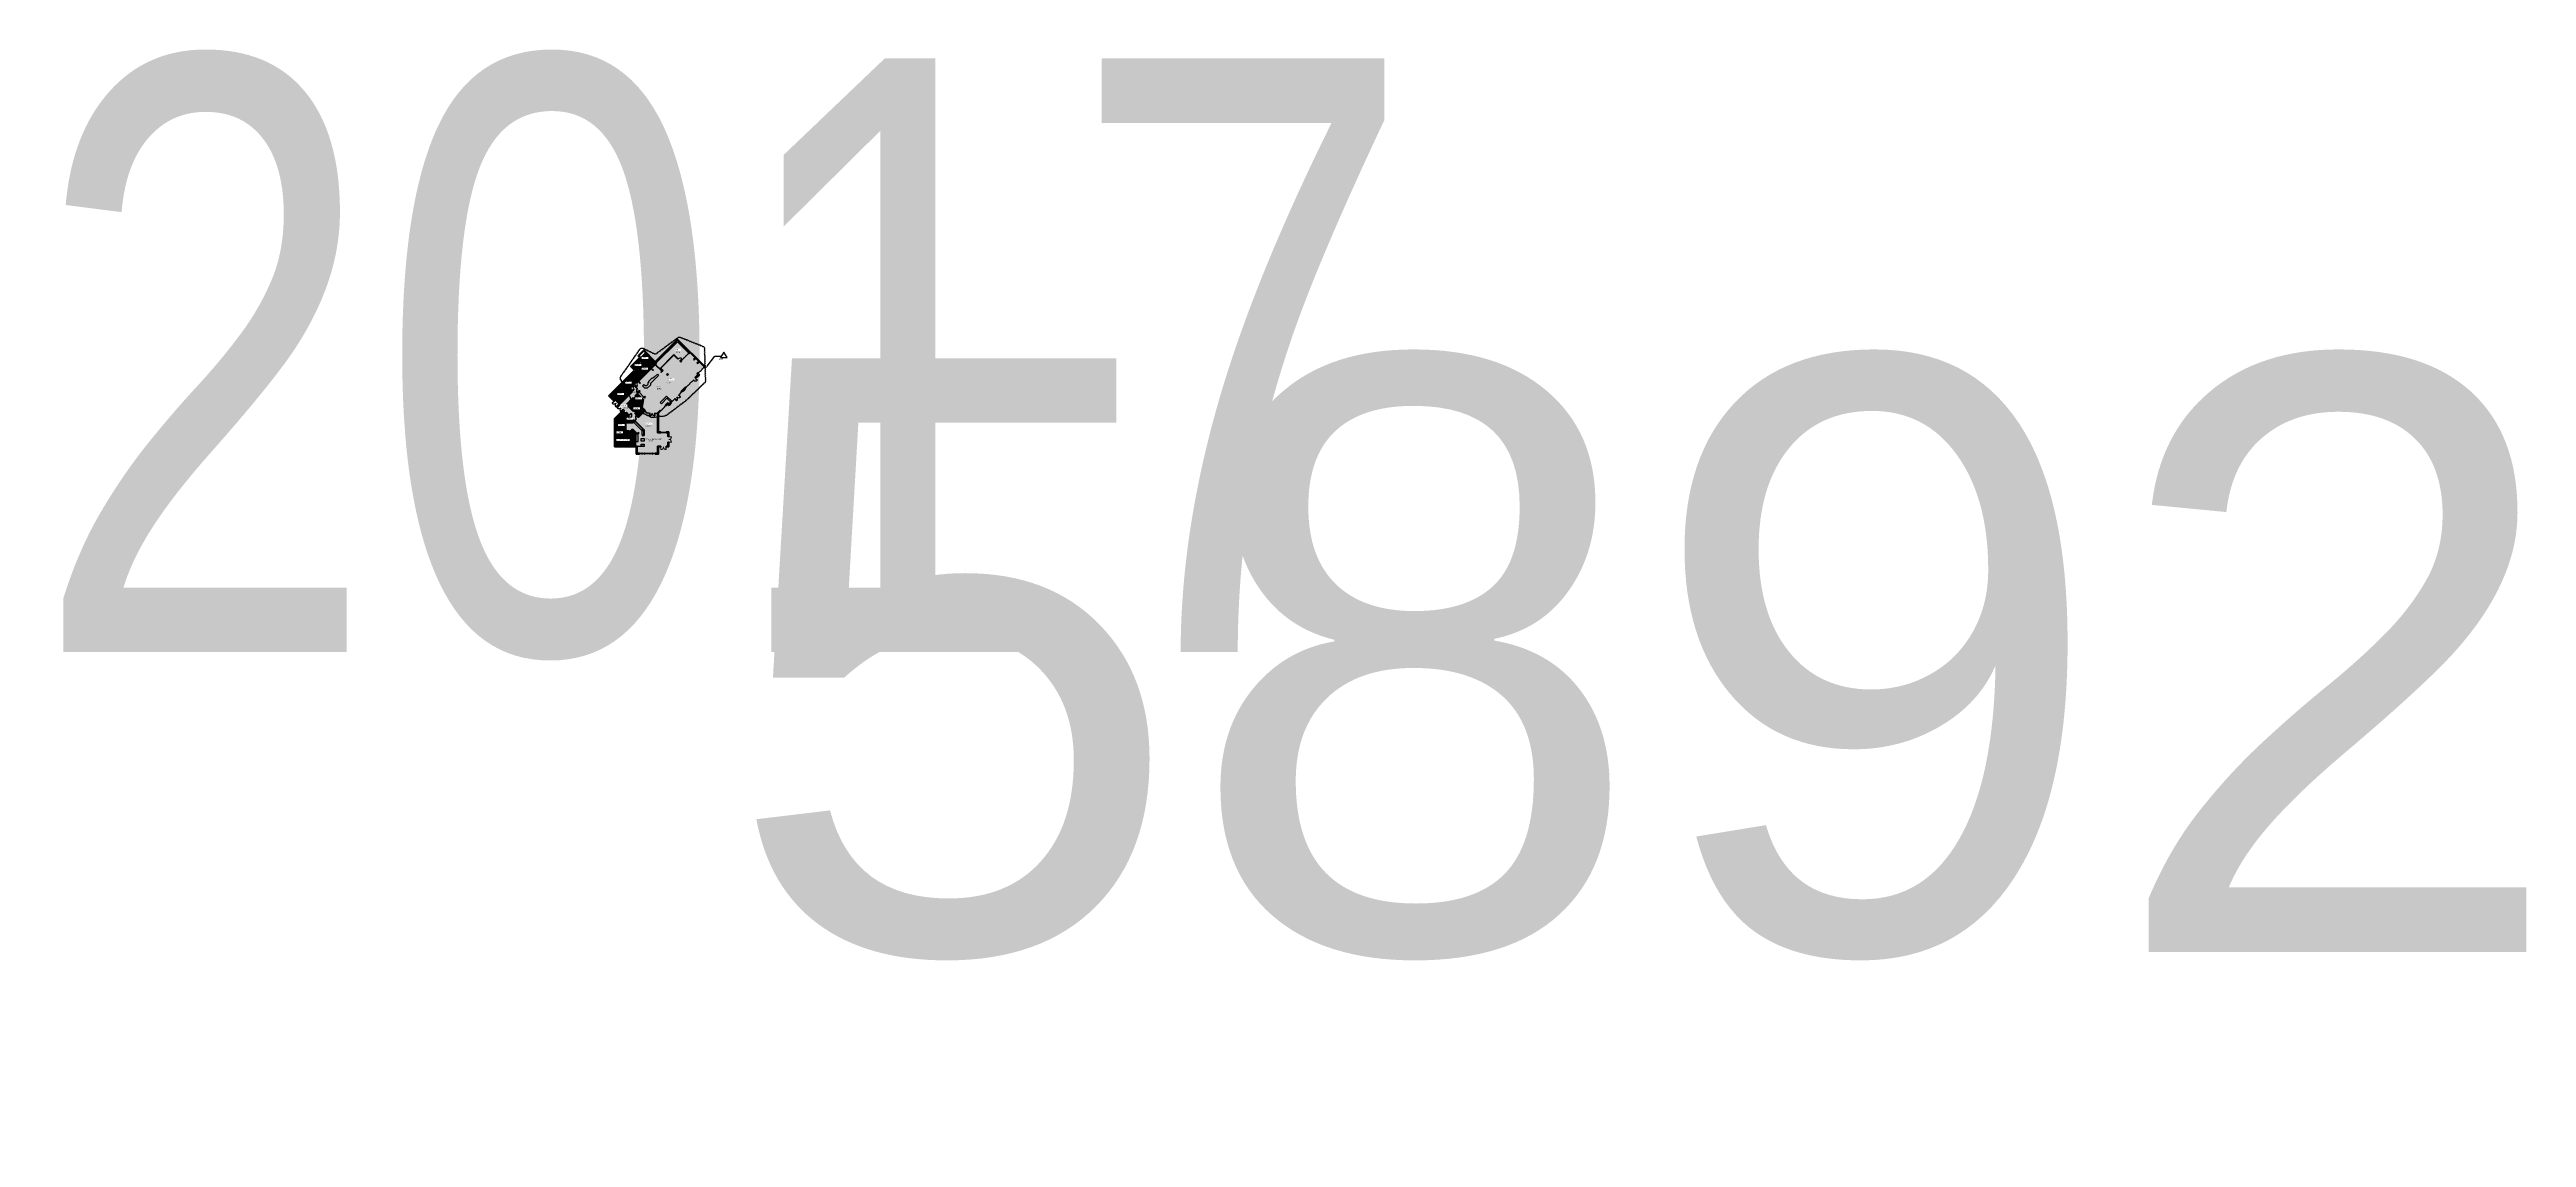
# Model space of a CAD drawing. Header units: inches. Extents: x -6924 to 26866, y -9955 to 4888.
import ezdxf
from ezdxf import colors
from ezdxf.entities.mleader import LeaderData, LeaderLine
from ezdxf.enums import TextEntityAlignment as Align
from ezdxf.math import Vec2, Vec3

# ---------------------------------------------------------------- set-up
doc = ezdxf.new("R2010")
doc.units = ezdxf.units.IN
doc.header["$LTSCALE"] = 48
doc.header["$MEASUREMENT"] = 0
for name, color, linetype in [('A-Door', 2, 'Continuous'), ('A-GLAZ', 1, 'Continuous'), ('A-IDEN-RNUM', 7, 'Continuous'), ('A-IDEN-SNUM', 4, 'Continuous'), ('A-IDEN-VNUM', 4, 'Continuous'), ('A-Misc', 1, 'Continuous'), ('A-Wall', 5, 'Continuous'), ('AREA-TEXT', 3, 'Continuous'), ('Rooms-Category-Color', 7, 'Continuous'), ('Rooms-College-Color', 7, 'Continuous'), ('Rooms-Department-Color', 7, 'Continuous'), ('Rooms-Division-Color', 7, 'Continuous'), ('Rooms-Information', 7, 'Continuous')]:
    doc.layers.add(name, color=color, linetype=linetype)
doc.layers.add('A-REV', color=1, linetype='Continuous', plot=False)
doc.styles.add('Arial', font='arial.ttf')
doc.styles.add('CP_AREA', font='arial.ttf', dxfattribs={"height": 15})
doc.styles.add('CP_ROOMSNUMBER', font='arial.ttf', dxfattribs={"height": 1})
doc.styles.add('CP_ROOMVNUMBER', font='arial.ttf', dxfattribs={"width": 0.85, "height": 0.075})
doc.styles.get("Standard").update_dxf_attribs({"font": 'arial.ttf'})

# ---------------------------------------------------------------- blocks, each defined once
blk = doc.blocks.new('Aec3_Room_Tag_P')
at = {"color": 1, "linetype": 'ByBlock', "lineweight": -2}
blk.add_attdef('UNITCALCULATIONS:NAME', text='', height=1.2, dxfattribs=at).set_placement((0, 1), align=Align.CENTER)
at = {"linetype": 'ByBlock', "lineweight": -2, "flags": 9}
blk.add_attdef('SPACEOBJECTS:HEIGHT', text='', height=0.5, dxfattribs=at).set_placement((-0.1, 3.3), align=Align.CENTER)
at = {"color": 1, "linetype": 'ByBlock', "lineweight": -2}
blk.add_attdef('ROOMOBJECTS:NUMBER', (-1.5, -1.5), '', height=1.6, dxfattribs=at)
blk = doc.blocks.new('ProjectRev')
at = {"transparency": 16777216}
blk.add_lwpolyline([(0, 0.122), (-0.122, -0.089), (0.122, -0.089)], close=True, dxfattribs=at)
at = {"transparency": 16777216, "insert": (-0.18, -0.115), "char_height": 0.0625, "width": 0.24749, "attachment_point": 1, "style": 'Arial'}
blk.add_mtext('PJ#', dxfattribs=at)
at = {"transparency": 16777216, "style": 'Arial', "width": 0.75}
blk.add_attdef('YEAR', text='', height=22.5, dxfattribs=at).set_placement((0, 0), align=Align.MIDDLE_CENTER)
at = {"transparency": 16777216, "style": 'Arial'}
blk.add_attdef('PROJECT', text='', height=22.5, dxfattribs=at).set_placement((-0.028, -0.115), align=Align.TOP_LEFT)

msp = doc.modelspace()

# ---------------------------------------------------------------- hatches: boundary and pattern name
at = {"layer": 'Rooms-Category-Color', "true_color": 0xffe090}
for points in [[(1051, 308), (956, 402), (1069, 515), (1085, 499), (1270, 684), (1349, 605), (1306, 563), (1288, 581), (1285, 578), (1303, 560)], [(1813, 750), (1879, 684), (1859, 663), (1872, 651), (1892, 671), (1927, 636), (1907, 615), (1920, 603), (1940, 623), (2001, 562), (1997, 558), (1905, 466), (1918, 452), (1523, 56), (1509, 70), (1369, -70), (1225, -70), (1198, -43), (1204, -37), (1160, 7), (1177, 113), (1097, 193), (1131, 227), (1055, 303), (1109, 357), (1134, 331), (1138, 336), (1113, 361), (1287, 535), (1312, 510), (1315, 512), (1289, 538), (1339, 587), (1428, 498), (1414, 484), (1418, 480), (1447, 508), (1442, 512), (1414, 540), (1593, 719), (1688, 624), (1701, 637), (1696, 642), (1796, 742), (1800, 737)], [(1167, 586), (1265, 684), (1205, 744), (1106, 646)], [(1642, 901), (1790, 753), (1788, 750), (1793, 745), (1693, 645), (1688, 650), (1678, 640), (1593, 725), (1402, 533), (1343, 592), (1358, 607), (1353, 612)], [(1164, 583), (1104, 643), (1025, 564), (1085, 504)], [(796, -299), (935, -299), (935, -351), (941, -351), (941, -317), (980, -317), (980, -311), (1020, -297), (1028, -297), (1067, -335), (1067, -516), (995, -516), (992, -516), (992, -412), (802, -412), (796, -412)], [(1369, -343), (1510, -343), (1510, -522), (1369, -522), (1369, -618), (1093, -618), (1093, -522), (1074, -522), (1074, -356), (1111, -356), (1111, -332), (1092, -351), (1033, -292), (1020, -292), (1020, -297), (980, -311), (941, -311), (941, -204), (1037, -204), (1195, -46), (1224, -74), (1369, -74)], [(807, -417), (894, -417), (894, -515), (807, -515)], [(899, -417), (987, -417), (987, -515), (899, -515)]]:
    msp.add_hatch(color=41, dxfattribs=at).paths.add_polyline_path(points)
at = {"layer": 'Rooms-Category-Color', "true_color": 0xadadad}
for points in [[(842, 42), (1019, 218), (896, 341), (719, 164)], [(1029, 218), (1000, 248), (1051, 299), (1123, 227), (941, 45), (1109, -123), (1058, -174), (847, 36)], [(1114, -119), (1196, -37), (1031, 127), (949, 45)], [(935, -293), (798, -293), (798, -151), (912, -37), (974, -98), (900, -172), (873, -172), (873, -177), (912, -177), (935, -200)]]:
    msp.add_hatch(color=253, dxfattribs=at).paths.add_polyline_path(points)
at = {"layer": 'Rooms-Category-Color', "true_color": 0x728ef3}
for points in [[(1046, 303), (995, 252), (901, 346), (952, 397)], [(1054, -179), (1035, -198), (941, -198), (912, -169), (978, -102)]]:
    msp.add_hatch(color=171, dxfattribs=at).paths.add_polyline_path(points)
at = {"layer": 'Rooms-Category-Color', "true_color": 0xfa9ba3}
msp.add_hatch(color=241, dxfattribs=at).paths.add_polyline_path([(1154, 12), (1170, 111), (1093, 189), (1036, 131)])
at = {"layer": 'Rooms-College-Color', "true_color": 0xadadad}
for points in [[(1051, 308), (956, 402), (1069, 515), (1085, 499), (1270, 684), (1349, 605), (1306, 563), (1288, 581), (1285, 578), (1303, 560)], [(1813, 750), (1879, 684), (1859, 663), (1872, 651), (1892, 671), (1927, 636), (1907, 615), (1920, 603), (1940, 623), (2001, 562), (1997, 558), (1905, 466), (1918, 452), (1523, 56), (1509, 70), (1369, -70), (1225, -70), (1198, -43), (1204, -37), (1160, 7), (1177, 113), (1097, 193), (1131, 227), (1055, 303), (1109, 357), (1134, 331), (1138, 336), (1113, 361), (1287, 535), (1312, 510), (1315, 512), (1289, 538), (1339, 587), (1428, 498), (1414, 484), (1418, 480), (1447, 508), (1442, 512), (1414, 540), (1593, 719), (1688, 624), (1701, 637), (1696, 642), (1796, 742), (1800, 737)], [(1167, 586), (1265, 684), (1205, 744), (1106, 646)], [(1642, 901), (1790, 753), (1788, 750), (1793, 745), (1693, 645), (1688, 650), (1678, 640), (1593, 725), (1402, 533), (1343, 592), (1358, 607), (1353, 612)], [(842, 42), (1019, 218), (896, 341), (719, 164)], [(1046, 303), (995, 252), (901, 346), (952, 397)], [(1164, 583), (1104, 643), (1025, 564), (1085, 504)], [(1029, 218), (1000, 248), (1051, 299), (1123, 227), (941, 45), (1109, -123), (1058, -174), (847, 36)], [(1114, -119), (1196, -37), (1031, 127), (949, 45)], [(1154, 12), (1170, 111), (1093, 189), (1036, 131)], [(796, -299), (935, -299), (935, -351), (941, -351), (941, -317), (980, -317), (980, -311), (1020, -297), (1028, -297), (1067, -335), (1067, -516), (995, -516), (992, -516), (992, -412), (802, -412), (796, -412)], [(935, -293), (798, -293), (798, -151), (912, -37), (974, -98), (900, -172), (873, -172), (873, -177), (912, -177), (935, -200)], [(1054, -179), (1035, -198), (941, -198), (912, -169), (978, -102)], [(1369, -343), (1510, -343), (1510, -522), (1369, -522), (1369, -618), (1093, -618), (1093, -522), (1074, -522), (1074, -356), (1111, -356), (1111, -332), (1092, -351), (1033, -292), (1020, -292), (1020, -297), (980, -311), (941, -311), (941, -204), (1037, -204), (1195, -46), (1224, -74), (1369, -74)], [(807, -417), (894, -417), (894, -515), (807, -515)], [(899, -417), (987, -417), (987, -515), (899, -515)]]:
    msp.add_hatch(color=253, dxfattribs=at).paths.add_polyline_path(points)
at = {"layer": 'Rooms-Department-Color', "true_color": 0x80bc67}
for points in [[(1051, 308), (956, 402), (1069, 515), (1085, 499), (1270, 684), (1349, 605), (1306, 563), (1288, 581), (1285, 578), (1303, 560)], [(1813, 750), (1879, 684), (1859, 663), (1872, 651), (1892, 671), (1927, 636), (1907, 615), (1920, 603), (1940, 623), (2001, 562), (1997, 558), (1905, 466), (1918, 452), (1523, 56), (1509, 70), (1369, -70), (1225, -70), (1198, -43), (1204, -37), (1160, 7), (1177, 113), (1097, 193), (1131, 227), (1055, 303), (1109, 357), (1134, 331), (1138, 336), (1113, 361), (1287, 535), (1312, 510), (1315, 512), (1289, 538), (1339, 587), (1428, 498), (1414, 484), (1418, 480), (1447, 508), (1442, 512), (1414, 540), (1593, 719), (1688, 624), (1701, 637), (1696, 642), (1796, 742), (1800, 737)], [(1167, 586), (1265, 684), (1205, 744), (1106, 646)], [(1642, 901), (1790, 753), (1788, 750), (1793, 745), (1693, 645), (1688, 650), (1678, 640), (1593, 725), (1402, 533), (1343, 592), (1358, 607), (1353, 612)], [(1164, 583), (1104, 643), (1025, 564), (1085, 504)], [(1154, 12), (1170, 111), (1093, 189), (1036, 131)], [(796, -299), (935, -299), (935, -351), (941, -351), (941, -317), (980, -317), (980, -311), (1020, -297), (1028, -297), (1067, -335), (1067, -516), (995, -516), (992, -516), (992, -412), (802, -412), (796, -412)], [(1369, -343), (1510, -343), (1510, -522), (1369, -522), (1369, -618), (1093, -618), (1093, -522), (1074, -522), (1074, -356), (1111, -356), (1111, -332), (1092, -351), (1033, -292), (1020, -292), (1020, -297), (980, -311), (941, -311), (941, -204), (1037, -204), (1195, -46), (1224, -74), (1369, -74)], [(807, -417), (894, -417), (894, -515), (807, -515)], [(899, -417), (987, -417), (987, -515), (899, -515)]]:
    msp.add_hatch(color=83, dxfattribs=at).paths.add_polyline_path(points)
at = {"layer": 'Rooms-Department-Color', "true_color": 0xacacac}
for points in [[(842, 42), (1019, 218), (896, 341), (719, 164)], [(1029, 218), (1000, 248), (1051, 299), (1123, 227), (941, 45), (1109, -123), (1058, -174), (847, 36)], [(1114, -119), (1196, -37), (1031, 127), (949, 45)], [(935, -293), (798, -293), (798, -151), (912, -37), (974, -98), (900, -172), (873, -172), (873, -177), (912, -177), (935, -200)]]:
    msp.add_hatch(color=253, dxfattribs=at).paths.add_polyline_path(points)
at = {"layer": 'Rooms-Department-Color', "true_color": 0x604aed}
for points in [[(1046, 303), (995, 252), (901, 346), (952, 397)], [(1054, -179), (1035, -198), (941, -198), (912, -169), (978, -102)]]:
    msp.add_hatch(color=173, dxfattribs=at).paths.add_polyline_path(points)
at = {"layer": 'Rooms-Division-Color', "true_color": 0x80bc67}
for points in [[(1051, 308), (956, 402), (1069, 515), (1085, 499), (1270, 684), (1349, 605), (1306, 563), (1288, 581), (1285, 578), (1303, 560)], [(1813, 750), (1879, 684), (1859, 663), (1872, 651), (1892, 671), (1927, 636), (1907, 615), (1920, 603), (1940, 623), (2001, 562), (1997, 558), (1905, 466), (1918, 452), (1523, 56), (1509, 70), (1369, -70), (1225, -70), (1198, -43), (1204, -37), (1160, 7), (1177, 113), (1097, 193), (1131, 227), (1055, 303), (1109, 357), (1134, 331), (1138, 336), (1113, 361), (1287, 535), (1312, 510), (1315, 512), (1289, 538), (1339, 587), (1428, 498), (1414, 484), (1418, 480), (1447, 508), (1442, 512), (1414, 540), (1593, 719), (1688, 624), (1701, 637), (1696, 642), (1796, 742), (1800, 737)], [(1167, 586), (1265, 684), (1205, 744), (1106, 646)], [(1642, 901), (1790, 753), (1788, 750), (1793, 745), (1693, 645), (1688, 650), (1678, 640), (1593, 725), (1402, 533), (1343, 592), (1358, 607), (1353, 612)], [(1164, 583), (1104, 643), (1025, 564), (1085, 504)], [(1154, 12), (1170, 111), (1093, 189), (1036, 131)], [(796, -299), (935, -299), (935, -351), (941, -351), (941, -317), (980, -317), (980, -311), (1020, -297), (1028, -297), (1067, -335), (1067, -516), (995, -516), (992, -516), (992, -412), (802, -412), (796, -412)], [(1369, -343), (1510, -343), (1510, -522), (1369, -522), (1369, -618), (1093, -618), (1093, -522), (1074, -522), (1074, -356), (1111, -356), (1111, -332), (1092, -351), (1033, -292), (1020, -292), (1020, -297), (980, -311), (941, -311), (941, -204), (1037, -204), (1195, -46), (1224, -74), (1369, -74)], [(807, -417), (894, -417), (894, -515), (807, -515)], [(899, -417), (987, -417), (987, -515), (899, -515)]]:
    msp.add_hatch(color=83, dxfattribs=at).paths.add_polyline_path(points)
at = {"layer": 'Rooms-Division-Color', "true_color": 0xadadad}
for points in [[(842, 42), (1019, 218), (896, 341), (719, 164)], [(1029, 218), (1000, 248), (1051, 299), (1123, 227), (941, 45), (1109, -123), (1058, -174), (847, 36)], [(1114, -119), (1196, -37), (1031, 127), (949, 45)], [(935, -293), (798, -293), (798, -151), (912, -37), (974, -98), (900, -172), (873, -172), (873, -177), (912, -177), (935, -200)]]:
    msp.add_hatch(color=253, dxfattribs=at).paths.add_polyline_path(points)
at = {"layer": 'Rooms-Division-Color', "true_color": 0x604aed}
for points in [[(1046, 303), (995, 252), (901, 346), (952, 397)], [(1054, -179), (1035, -198), (941, -198), (912, -169), (978, -102)]]:
    msp.add_hatch(color=173, dxfattribs=at).paths.add_polyline_path(points)

# ---------------------------------------------------------------- linework, layer by layer
at = {"layer": 'A-Door', "lineweight": -3}
for p, q in [((1121, 623), (1122, 624)), ((1129, 541), (1128, 542)), ((1369, -76), (1369, -70))]:
    msp.add_line(p, q, dxfattribs=at)
at = {"layer": 'A-Door'}
for p, q in [((1679, 645), (1699, 664)), ((1890, 399), (1910, 379)), ((1114, 230), (1095, 210)), ((1612, 120), (1631, 101)), ((1661, 170), (1681, 150)), ((1100, -127), (1081, -107)), ((1262, -78), (1262, -106)), ((1333, -78), (1333, -106))]:
    msp.add_line(p, q, dxfattribs=at)
at = {"layer": 'A-Door', "lineweight": -3, "elevation": 0}
for points in [[(1066, 310), (1037, 340), (1036, 339), (1065, 310)], [(1058, 319), (1087, 289), (1087, 288), (1057, 318)]]:
    msp.add_lwpolyline(points, close=True, dxfattribs=at)
at = {"layer": 'A-Door', "lineweight": -3}
for points in [[(1121, 601), (1121, 602), (1119, 601), (1119, 588), (1121, 588), (1121, 593), (1119, 594), (1119, 600)], [(1121, 623), (1121, 590), (1122, 590), (1122, 592), (1125, 592), (1125, 621), (1122, 621), (1122, 623)], [(1129, 541), (1129, 504), (1127, 504), (1127, 505), (1125, 505), (1125, 539), (1127, 539), (1127, 541)], [(1129, 519), (1129, 520), (1131, 519), (1131, 506), (1129, 506), (1129, 511), (1131, 512), (1131, 518)], [(833, -412), (853, -390), (855, -391), (854, -392), (855, -393), (836, -413), (835, -412), (834, -413)], [(845, -398), (845, -399), (844, -398), (851, -390), (852, -391), (849, -394), (848, -394), (845, -397)], [(930, -412), (950, -390), (952, -391), (951, -392), (952, -393), (933, -413), (932, -412), (931, -413)], [(942, -398), (942, -399), (941, -398), (948, -390), (949, -391), (946, -394), (945, -394), (942, -397)]]:
    msp.add_lwpolyline(points, close=True, dxfattribs=at)
at = {"layer": 'A-Door'}
for points in [[(1680, 644), (1677, 641), (1675, 642), (1678, 645)], [(1698, 665), (1701, 668), (1702, 667), (1699, 664)], [(1891, 400), (1888, 402), (1887, 401), (1889, 398)], [(1909, 379), (1912, 376), (1913, 377), (1910, 380)], [(778, 87), (753, 62), (751, 63), (777, 88)], [(827, 39), (801, 13), (802, 12), (828, 37)], [(843, 22), (818, -3), (816, -2), (842, 23)], [(1012, 260), (1037, 234), (1036, 233), (1010, 259)], [(1039, 135), (1065, 109), (1063, 108), (1038, 134)], [(1094, 210), (1091, 208), (1092, 206), (1095, 209)], [(1115, 229), (1118, 232), (1117, 233), (1114, 230)], [(1611, 120), (1608, 123), (1609, 124), (1612, 121)], [(1632, 101), (1635, 99), (1634, 97), (1631, 100)], [(1662, 171), (1659, 174), (1658, 172), (1661, 170)], [(1680, 150), (1683, 147), (1684, 148), (1682, 151)], [(891, -26), (866, -52), (867, -53), (893, -27)], [(916, -41), (891, -66), (890, -65), (915, -40)], [(986, -102), (1012, -77), (1010, -76), (985, -101)], [(1041, -47), (1067, -22), (1066, -20), (1040, -46)], [(1080, -108), (1077, -105), (1078, -104), (1081, -106)], [(1101, -126), (1104, -129), (1103, -130), (1100, -127)], [(1261, -78), (1261, -74), (1263, -74), (1263, -78)], [(1263, -106), (1263, -110), (1261, -110), (1261, -106)], [(1333, -78), (1333, -74), (1332, -74), (1332, -78)], [(1332, -106), (1332, -110), (1333, -110), (1333, -106)]]:
    msp.add_lwpolyline(points, close=True, dxfattribs=at)
for points in [[(1678, 645), (1698, 665)], [(1699, 664), (1680, 644)], [(1889, 398), (1909, 379)], [(1910, 380), (1891, 400)], [(1114, 230), (1094, 210)], [(1095, 209), (1115, 229)], [(1631, 100), (1611, 120)], [(1612, 121), (1632, 101)], [(1661, 170), (1680, 150)], [(1682, 151), (1662, 171)], [(1100, -127), (1080, -108)], [(1081, -106), (1101, -126)], [(1261, -106), (1261, -78)], [(1263, -78), (1263, -106)], [(1332, -78), (1332, -106)], [(1333, -106), (1333, -78)]]:
    msp.add_lwpolyline(points, dxfattribs=at)
at = {"layer": 'A-Door', "linetype": 'Continuous', "lineweight": 18}
for points in [[(1195, -618), (1192, -618), (1192, -631), (1195, -631)], [(1230, -618), (1227, -618), (1227, -631), (1230, -631)], [(1267, -618), (1269, -618), (1269, -631), (1267, -631)], [(1415, -522), (1413, -522), (1413, -535), (1415, -535)], [(1415, -532), (1416, -532), (1416, -534), (1415, -534)], [(1415, -535), (1417, -535), (1417, -571), (1415, -571)], [(1487, -535), (1485, -535), (1485, -571), (1487, -571)], [(1487, -532), (1486, -532), (1486, -534), (1487, -534)], [(1487, -522), (1490, -522), (1490, -535), (1487, -535)], [(1510, -396), (1510, -394), (1524, -394), (1524, -396)], [(1510, -468), (1510, -471), (1524, -471), (1524, -468)], [(1520, -396), (1520, -397), (1522, -397), (1522, -396)], [(1520, -468), (1520, -468), (1522, -468), (1522, -468)], [(1524, -396), (1524, -398), (1560, -398), (1560, -396)], [(1524, -468), (1524, -467), (1560, -467), (1560, -468)]]:
    msp.add_lwpolyline(points, close=True, dxfattribs=at)
at = {"layer": 'A-Door'}
for centre, start, end in [((1677, 641), 47.9061, 134.9479), ((1888, 403), 225.0521, 312.0939), ((777, 88), 227.9061, 314.9479), ((828, 37), 135.0521, 222.0939), ((1010, 259), 317.9061, 44.9479), ((1038, 134), 317.9061, 44.9479), ((1118, 232), 135.0521, 222.0939), ((1608, 123), 317.9061, 44.9479), ((1659, 174), 225.0521, 312.0939), ((842, 24), 227.9061, 314.9479), ((893, -27), 135.0521, 222.0939), ((915, -39), 227.9061, 314.9479), ((985, -101), 315.0521, 42.0939), ((1040, -46), 315.0521, 42.0939), ((1104, -129), 137.9061, 224.9479), ((1261, -74), 272.9061, 359.9479), ((1333, -74), 180.0521, 267.0939)]:
    msp.add_arc(centre, 36.1, start, end, dxfattribs=at)
at = {"layer": 'A-Door', "lineweight": -3}
for centre, radius, start, end in [((1061, 314, 0), 36, 314.9963, 134.9963), ((1127, 536), 31.9, 219.0811, 270.3827), ((1121, 623), 32.7, 270, 315), ((837, -410), 25.9, 356.0716, 47.3732), ((929, -414), 32.2, 3.2394, 44.8654)]:
    msp.add_arc(centre, radius, start, end, dxfattribs=at)
at = {"layer": 'A-Door', "linetype": 'Continuous', "lineweight": 18, "extrusion": (0, 0, -1)}
for centre, start, end in [((-1415, -535), 180, 270), ((-1524, -468), 90, 180)]:
    msp.add_arc(centre, 36, start, end, dxfattribs=at)
at = {"layer": 'A-Door', "linetype": 'Continuous', "lineweight": 18}
for centre, start, end in [((1487, -535), 180, 270), ((1524, -396), 270, 0)]:
    msp.add_arc(centre, 36, start, end, dxfattribs=at)
at = {"layer": 'A-GLAZ', "lineweight": -3}
for p, q in [((1696, 645), (1727, 676)), ((1729, 678), (1760, 709)), ((1761, 710), (1792, 741)), ((1811, 329), (1835, 353)), ((1836, 354), (1859, 377)), ((1930, 475), (1953, 498)), ((1978, 523), (1955, 500)), ((1979, 525), (2003, 548)), ((1438, -17), (1459, 4)), ((1460, 6), (1481, 26)), ((1785, 303), (1762, 279)), ((1810, 328), (1786, 304)), ((1065, -172), (1079, -158)), ((1224, -69), (1221, -72)), ((1224, -74), (1221, -72)), ((1225, -70), (1224, -69)), ((1224, -74), (1227, -74)), ((1227, -70), (1225, -70)), ((1227, -74), (1227, -70)), ((1260, -72), (1227, -72)), ((1335, -72), (1368, -72)), ((1416, -39), (1436, -18))]:
    msp.add_line(p, q, dxfattribs=at)
at = {"layer": 'A-GLAZ'}
for p, q in [((1570, 87), (1605, 123)), ((1694, 212), (1659, 176))]:
    msp.add_line(p, q, dxfattribs=at)
at = {"layer": 'A-GLAZ', "linetype": 'Continuous', "lineweight": 25}
for p, q in [((1416, -336), (1416, -336)), ((1416, -336), (1449, -336)), ((1449, -336), (1449, -336)), ((1453, -336), (1453, -336)), ((1486, -336), (1453, -336)), ((1486, -336), (1486, -336)), ((1127, -624), (1127, -625)), ((1127, -625), (1157, -625)), ((1157, -624), (1157, -625)), ((1161, -624), (1161, -625)), ((1191, -625), (1161, -625)), ((1191, -624), (1191, -625)), ((1196, -624), (1196, -625)), ((1226, -625), (1196, -625)), ((1226, -624), (1226, -625)), ((1231, -624), (1231, -625)), ((1266, -625), (1231, -625)), ((1266, -624), (1266, -625)), ((1270, -624), (1270, -625)), ((1270, -625), (1301, -625)), ((1301, -624), (1301, -625)), ((1305, -624), (1305, -625)), ((1335, -625), (1305, -625)), ((1335, -624), (1335, -625))]:
    msp.add_line(p, q, dxfattribs=at)
at = {"layer": 'A-GLAZ', "lineweight": -3}
for points in [[(1725, 678), (1728, 675), (1730, 677), (1727, 680)], [(1758, 710), (1761, 707), (1763, 709), (1760, 712)], [(1791, 743), (1794, 740), (1796, 742), (1793, 745)], [(1693, 645), (1696, 642), (1697, 644), (1694, 647)], [(1833, 354), (1837, 351), (1838, 353), (1835, 356)], [(1859, 380), (1862, 377), (1861, 376), (1858, 379)], [(1886, 407), (1889, 404), (1888, 402), (1885, 406)], [(1928, 476), (1931, 473), (1930, 472), (1927, 475)], [(1953, 501), (1956, 498), (1955, 497), (1952, 500)], [(1976, 525), (1980, 522), (1981, 523), (1978, 526)], [(2001, 550), (2004, 546), (2006, 548), (2003, 551)], [(775, 90), (780, 94), (781, 93), (777, 88)], [(828, 37), (832, 42), (833, 40), (829, 36)], [(840, 25), (845, 29), (846, 28), (842, 23)], [(1459, 7), (1462, 4), (1461, 3), (1457, 6)], [(1481, 29), (1484, 26), (1483, 25), (1479, 28)], [(1567, 88), (1570, 85), (1571, 86), (1568, 89)], [(1604, 125), (1607, 121), (1608, 123), (1605, 126)], [(1657, 178), (1660, 175), (1659, 174), (1656, 177)], [(1694, 215), (1697, 212), (1696, 210), (1693, 214)], [(1759, 280), (1762, 277), (1763, 278), (1760, 281)], [(1783, 304), (1786, 301), (1788, 302), (1784, 305)], [(1808, 329), (1811, 326), (1813, 327), (1809, 331)], [(893, -27), (897, -23), (898, -25), (894, -29)], [(1200, -44), (1196, -47), (1195, -46), (1198, -43)], [(1223, -70), (1223, -70), (1198, -46), (1198, -46)], [(1261, -74), (1261, -70), (1260, -70), (1260, -74)], [(1333, -74), (1333, -70), (1335, -70), (1335, -74)], [(1368, -74), (1368, -70), (1369, -70), (1369, -74)], [(1414, -37), (1418, -40), (1416, -42), (1413, -39)], [(1436, -15), (1439, -19), (1438, -20), (1435, -17)]]:
    msp.add_lwpolyline(points, close=True, dxfattribs=at)
at = {"layer": 'A-GLAZ'}
for points in [[(1647, 665), (1650, 668), (1651, 667), (1648, 664), (1647, 665)], [(1674, 638), (1677, 641), (1678, 640), (1675, 637), (1674, 638)], [(1094, 261), (1091, 258), (1092, 257), (1095, 260), (1094, 261)], [(1121, 235), (1118, 232), (1119, 231), (1122, 233), (1121, 235)], [(1067, -174), (1063, -170), (1064, -169), (1068, -173), (1067, -174)], [(1081, -160), (1077, -156), (1078, -154), (1083, -159), (1081, -160)], [(1108, -133), (1104, -129), (1105, -128), (1109, -132), (1108, -133)]]:
    msp.add_lwpolyline(points, dxfattribs=at)
at = {"layer": 'A-GLAZ', "linetype": 'Continuous', "lineweight": 25}
for points in [[(1415, -343), (1413, -343), (1413, -329), (1415, -329)], [(1415, -336), (1415, -336), (1450, -336), (1450, -336)], [(1450, -343), (1452, -343), (1452, -329), (1450, -329)], [(1452, -343), (1450, -343), (1450, -329), (1452, -329)], [(1487, -336), (1487, -336), (1452, -336), (1452, -336)], [(1487, -343), (1490, -343), (1490, -329), (1487, -329)], [(1126, -631), (1123, -631), (1123, -618), (1126, -618)], [(1126, -624), (1126, -625), (1158, -625), (1158, -624)], [(1160, -631), (1158, -631), (1158, -618), (1160, -618)], [(1158, -631), (1160, -631), (1160, -618), (1158, -618)], [(1192, -624), (1192, -625), (1160, -625), (1160, -624)], [(1192, -631), (1195, -631), (1195, -618), (1192, -618)], [(1227, -624), (1227, -625), (1195, -625), (1195, -624)], [(1227, -631), (1230, -631), (1230, -618), (1227, -618)], [(1267, -624), (1267, -625), (1230, -625), (1230, -624)], [(1269, -631), (1267, -631), (1267, -618), (1269, -618)], [(1269, -624), (1269, -625), (1302, -625), (1302, -624)], [(1302, -631), (1304, -631), (1304, -618), (1302, -618)], [(1304, -631), (1302, -631), (1302, -618), (1304, -618)], [(1336, -624), (1336, -625), (1304, -625), (1304, -624)], [(1336, -631), (1339, -631), (1339, -618), (1336, -618)]]:
    msp.add_lwpolyline(points, close=True, dxfattribs=at)
at = {"layer": 'A-Misc'}
for p, q in [((1494, 160), (1405, 71)), ((1405, 71), (1422, 54)), ((1422, 54), (1499, 130)), ((1560, 94), (1494, 160)), ((1499, 130), (1548, 81)), ((1548, 81), (1560, 94))]:
    msp.add_line(p, q, dxfattribs=at)
for points in [[(1196, 269), (1165, 300), (1184, 319), (1200, 303), (1223, 303), (1243, 322), (1243, 343), (1254, 353), (1248, 359), (1298, 407), (1302, 403), (1323, 424), (1327, 420), (1368, 459), (1384, 442), (1273, 333), (1272, 309), (1231, 269)], [(1189, -457), (1148, -457), (1148, -421), (1189, -421)], [(1189, -522), (1148, -522), (1148, -497), (1189, -497)]]:
    msp.add_lwpolyline(points, close=True, dxfattribs=at)
for points in [[(1164, 126), (1185, 147), (1118, 214), (1097, 193), (1164, 126)], [(1183, -374), (1159, -374), (1159, -314), (1043, -198), (1061, -181), (1171, -292), (1162, -301), (1175, -313), (1183, -306), (1183, -374)], [(1074, -356), (1074, -460), (1106, -460), (1106, -356), (1074, -356)]]:
    msp.add_lwpolyline(points, dxfattribs=at)
at = {"layer": 'A-REV'}
msp.add_lwpolyline([(1481, -106, -0.520567), (1455, -109, -0.520567), (1429, -113, -0.520567), (1403, -116, -0.520567), (1377, -120, -0.520567), (1351, -123, -0.520567), (1325, -126, -0.520567), (1299, -130, -0.520567), (1275, -121, -0.520567), (1251, -109, -0.520567), (1228, -98, -0.520567), (1204, -86, -0.520567), (1181, -74, -0.520567), (1157, -63, -0.520567), (1134, -51, -0.520567), (1118, -30, -0.520567), (1101, -10, -0.520567), (1085, 11, -0.520567), (1068, 31, -0.520567), (1052, 51, -0.520567), (1035, 72, -0.520567), (1024, 96, -0.520567), (1013, 119, -0.520567), (1002, 143, -0.520567), (991, 167, -0.520567), (980, 191, -0.520567), (969, 215, -0.520567), (957, 238, -0.520567), (944, 261, -0.520567), (931, 284, -0.520567), (918, 307, -0.520567), (905, 330, -0.520567), (892, 352, -0.520567), (879, 375, -0.520567), (867, 398, -0.520567), (869, 420, -0.520567), (884, 442, -0.520567), (899, 463, -0.520567), (915, 485, -0.520567), (930, 506, -0.520567), (945, 528, -0.520567), (960, 549, -0.520567), (975, 571, -0.520567), (990, 592, -0.520567), (1005, 614, -0.520567), (1020, 635, -0.520567), (1035, 657, -0.520567), (1050, 678, -0.520567), (1065, 700, -0.520567), (1080, 721, -0.520567), (1096, 743, -0.520567), (1111, 764, -0.520567), (1126, 786, -0.520567), (1141, 807, -0.520567), (1160, 813, -0.520567), (1184, 801, -0.520567), (1207, 790, -0.520567), (1231, 778, -0.520567), (1254, 766, -0.520567), (1278, 755, -0.520567), (1302, 743, -0.520567), (1325, 732, -0.520567), (1348, 730, -0.520567), (1369, 746, -0.520567), (1390, 761, -0.520567), (1411, 777, -0.520567), (1433, 792, -0.520567), (1454, 808, -0.520567), (1475, 823, -0.520567), (1496, 839, -0.520567), (1517, 855, -0.520567), (1538, 870, -0.520567), (1559, 886, -0.520567), (1581, 901, -0.520567), (1602, 917, -0.520567), (1623, 932, -0.520567), (1644, 948, -0.520567), (1665, 963, -0.520567), (1690, 953, -0.520567), (1714, 943, -0.520567), (1738, 934, -0.520567), (1763, 924, -0.520567), (1787, 914, -0.520567), (1812, 904, -0.520567), (1836, 895, -0.520567), (1860, 885, -0.520567), (1885, 875, -0.520567), (1909, 865, -0.520567), (1934, 856, -0.520567), (1958, 846, -0.520567), (1982, 836, -0.520567), (2005, 825, -0.520567), (2005, 799, -0.520567), (2006, 772, -0.520567), (2007, 746, -0.520567), (2008, 720, -0.520567), (2009, 694, -0.520567), (2010, 667, -0.520567), (2011, 641, -0.520567), (2011, 615, -0.520567), (2012, 589, -0.520567), (2013, 562, -0.520567), (2014, 536, -0.520567), (2015, 510, -0.520567), (2016, 484, -0.520567), (2017, 458, -0.520567), (2017, 431, -0.520567), (2018, 405, -0.520567), (2019, 379, -0.520567), (2019, 353, -0.520567), (2000, 335, -0.520567), (1981, 316, -0.520567), (1962, 298, -0.520567), (1943, 280, -0.520567), (1924, 262, -0.520567), (1906, 244, -0.520567), (1887, 226, -0.520567), (1868, 207, -0.520567), (1849, 189, -0.520567), (1830, 171, -0.520567), (1811, 153, -0.520567), (1792, 135, -0.520567), (1773, 116, -0.520567), (1753, 99, -0.520567), (1732, 83, -0.520567), (1711, 67, -0.520567), (1690, 52, -0.520567), (1669, 36, -0.520567), (1648, 20, -0.520567), (1628, 4, -0.520567), (1607, -12, -0.520567), (1586, -28, -0.520567), (1565, -43, -0.520567), (1544, -59, -0.520567), (1523, -75, -0.520567), (1502, -91, -0.520567)], format="xyb", close=True, dxfattribs=at)
at = {"layer": 'A-Wall', "linetype": 'Continuous', "lineweight": 50}
for p, q in [((1124, 685), (1003, 564)), ((1020, 564), (1141, 685)), ((1182, 789), (1101, 708)), ((1101, 708), (1124, 685)), ((1118, 708), (1182, 772)), ((1141, 685), (1118, 708)), ((1338, 633), (1182, 789)), ((1182, 772), (1338, 616)), ((1642, 938), (1338, 633)), ((1338, 616), (1642, 921)), ((2018, 561), (1642, 938)), ((1642, 921), (2010, 553)), ((702, 164), (1052, 515)), ((719, 164), (896, 341)), ((896, 341), (1069, 515)), ((896, 341), (1019, 218)), ((1003, 564), (1052, 515)), ((1069, 515), (1020, 564)), ((1920, 481), (1905, 466)), ((1905, 466), (1918, 452)), ((1911, 426), (1907, 422)), ((1907, 422), (1913, 416)), ((1907, 421), (1913, 415)), ((1911, 426), (1913, 425)), ((1913, 426), (1912, 426)), ((1913, 425), (1934, 446)), ((1913, 416), (1942, 446)), ((1933, 446), (1913, 426)), ((1913, 415), (1943, 446)), ((1930, 472), (1920, 481)), ((1924, 466), (1930, 472)), ((1937, 452), (1924, 466)), ((1937, 452), (1932, 447)), ((1932, 447), (1933, 446)), ((1937, 451), (1933, 447)), ((1934, 446), (1933, 447)), ((1943, 446), (1937, 452)), ((1942, 446), (1937, 451)), ((2001, 562), (1997, 558)), ((1997, 558), (2006, 548)), ((2006, 548), (2019, 561)), ((2010, 553), (2018, 561)), ((2019, 561), (2018, 561)), ((702, 164), (770, 96)), ((778, 105), (719, 164)), ((779, 105), (769, 96)), ((769, 96), (775, 90)), ((770, 96), (778, 105)), ((775, 90), (785, 99)), ((785, 99), (779, 105)), ((839, 45), (829, 36)), ((829, 36), (840, 25)), ((842, 42), (839, 45)), ((840, 25), (850, 34)), ((1019, 218), (842, 42)), ((847, 36), (1029, 218)), ((850, 34), (847, 36)), ((1509, 70), (1475, 35)), ((1475, 35), (1484, 26)), ((1484, 26), (1509, 51)), ((1509, 51), (1522, 37)), ((1527, 42), (1522, 38)), ((1522, 38), (1528, 32)), ((1522, 37), (1528, 31)), ((1527, 42), (1528, 41)), ((1528, 41), (1527, 42)), ((1528, 41), (1549, 62)), ((1528, 32), (1558, 62)), ((1549, 62), (1528, 41)), ((1528, 31), (1559, 62)), ((1552, 68), (1548, 63)), ((1549, 62), (1548, 63)), ((1548, 63), (1549, 62)), ((1558, 62), (1552, 68)), ((1559, 62), (1553, 68)), ((1719, 234), (1714, 230)), ((1714, 230), (1720, 224)), ((1714, 229), (1720, 223)), ((1719, 234), (1720, 233)), ((1720, 233), (1742, 254)), ((1741, 254), (1720, 234)), ((1720, 234), (1720, 234)), ((1744, 260), (1740, 256)), ((1742, 254), (1740, 256)), ((1740, 255), (1741, 254)), ((896, -31), (782, -145)), ((782, -145), (782, -535)), ((796, -150), (915, -31)), ((796, -522), (796, -150)), ((903, -19), (894, -29)), ((894, -29), (896, -31)), ((915, -31), (903, -19)), ((1407, -32), (1369, -70)), ((1369, -70), (1369, -160)), ((1369, -160), (1369, -343)), ((1383, -75), (1416, -42)), ((1383, -329), (1383, -75)), ((1413, -329), (1383, -329)), ((1413, -343), (1413, -329)), ((1524, -329), (1490, -329)), ((1490, -329), (1490, -343)), ((1524, -394), (1524, -329)), ((782, -535), (1079, -535)), ((1093, -522), (796, -522)), ((1079, -535), (1079, -631)), ((1079, -631), (1123, -631)), ((1093, -618), (1093, -522)), ((1123, -618), (1093, -618)), ((1123, -631), (1123, -618)), ((1369, -618), (1339, -618)), ((1339, -618), (1339, -631)), ((1339, -631), (1383, -631)), ((1369, -343), (1413, -343)), ((1413, -522), (1369, -522)), ((1369, -522), (1369, -618)), ((1383, -535), (1413, -535)), ((1383, -631), (1383, -535)), ((1413, -535), (1413, -522)), ((1490, -343), (1510, -343)), ((1510, -522), (1490, -522)), ((1490, -522), (1490, -535)), ((1490, -535), (1524, -535)), ((1510, -343), (1510, -394)), ((1510, -394), (1524, -394)), ((1524, -471), (1510, -471)), ((1510, -471), (1510, -522)), ((1524, -535), (1524, -471))]:
    msp.add_line(p, q, dxfattribs=at)
at = {"layer": 'A-Wall', "linetype": 'ByBlock', "lineweight": -3}
for p, q in [((1205, 749), (1020, 564)), ((1106, 646), (1205, 744)), ((1270, 684), (1128, 542)), ((1265, 684), (1167, 586)), ((1205, 744), (1265, 684)), ((1020, 564), (1085, 499)), ((1025, 564), (1104, 643)), ((1085, 504), (1025, 564)), ((1085, 504), (1100, 520)), ((1102, 516), (1085, 499)), ((1102, 518), (1100, 520)), ((1101, 517), (1102, 518)), ((1102, 516), (1101, 517)), ((1104, 643), (1122, 624)), ((1126, 626), (1106, 646)), ((1122, 624), (1123, 626)), ((1123, 626), (1125, 625)), ((1125, 625), (1126, 626)), ((1125, 544), (1164, 583)), ((1126, 542), (1125, 544)), ((1127, 543), (1126, 542)), ((1128, 542), (1127, 543)), ((1145, 601), (1147, 603)), ((1164, 583), (1145, 601)), ((1147, 605), (1146, 604)), ((1147, 603), (1146, 604)), ((1167, 586), (1147, 605))]:
    msp.add_line(p, q, dxfattribs=at)
at = {"layer": 'A-Wall', "lineweight": -2}
for p, q in [((1020, 564), (1141, 685)), ((995, 252), (901, 346)), ((1069, 515), (1020, 564)), ((1918, 452), (1880, 413)), ((1880, 413), (1889, 404)), ((1889, 404), (1907, 421)), ((1907, 421), (1912, 415)), ((1926, 476), (1910, 460)), ((1918, 452), (1910, 460)), ((1912, 415), (1943, 446)), ((1930, 472), (1923, 465)), ((1937, 452), (1923, 465)), ((1930, 472), (1926, 476)), ((1943, 446), (1937, 452)), ((2002, 552), (2006, 557)), ((2006, 548), (2002, 552)), ((1029, 218), (1000, 248)), ((1523, 56), (1509, 70)), ((1560, 94), (1523, 56)), ((1570, 85), (1553, 68)), ((1570, 85), (1560, 94)), ((1752, 286), (1688, 221)), ((1688, 221), (1697, 212)), ((1697, 212), (1714, 229)), ((1714, 229), (1720, 223)), ((1720, 223), (1751, 254)), ((1745, 260), (1762, 277)), ((1751, 254), (1745, 260)), ((1762, 277), (1752, 286)), ((1407, -32), (1384, -56)), ((1416, -42), (1407, -32))]:
    msp.add_line(p, q, dxfattribs=at)
at = {"layer": 'A-Wall', "lineweight": -3}
for p, q in [((1353, 612), (1642, 901)), ((1642, 901), (1790, 753)), ((952, 397), (1046, 303)), ((1051, 308), (956, 402)), ((1303, 560, 0), (1085, 341, 0)), ((1089, 337, 0), (1085, 341, 0)), ((1089, 337, 0), (1109, 357)), ((1091, 508), (1091, 507)), ((1102, 518), (1102, 518)), ((1134, 331), (1109, 357)), ((1339, 587), (1113, 361, 0)), ((1138, 336), (1113, 361)), ((1126, 542), (1126, 542)), ((1288, 581), (1285, 578)), ((1285, 578), (1303, 560)), ((1312, 510), (1287, 535, 0)), ((1306, 563), (1288, 581)), ((1289, 538), (1315, 512)), ((1349, 605), (1306, 563, 0)), ((1315, 512), (1312, 510)), ((1338, 616), (1349, 605)), ((1339, 587), (1428, 498)), ((1358, 607), (1343, 592)), ((1343, 592), (1432, 502)), ((1358, 607), (1353, 612)), ((1428, 498), (1414, 484)), ((1414, 484), (1418, 480)), ((1441, 502), (1418, 480)), ((1442, 512), (1432, 502)), ((1441, 502), (1447, 508)), ((1447, 508), (1442, 512)), ((941, 45), (1034, 138)), ((975, 11), (941, 45)), ((1036, -50), (941, 45)), ((949, 45), (1031, 127)), ((1040, -46), (949, 45)), ((1006, 263), (995, 252)), ((1010, 259), (1000, 248)), ((1006, 263), (1010, 259)), ((1010, 259), (1006, 263)), ((1196, -37), (1031, 127)), ((1046, 303), (1032, 288, 0)), ((1036, 284, 0), (1032, 288, 0)), ((1038, 134), (1034, 138)), ((1051, 299), (1036, 284, 0)), ((1036, 131), (1038, 134)), ((1038, 134), (1036, 131)), ((1115, 52), (1036, 131)), ((1059, 316, 0), (1051, 308)), ((1091, 258), (1051, 299)), ((1051, 299), (1091, 258)), ((1063, 312, 0), (1055, 303)), ((1095, 263), (1055, 303)), ((1059, 316, 0), (1063, 312, 0)), ((1063, 312, 0), (1059, 316, 0)), ((1059, 163), (1123, 227)), ((1063, 159), (1059, 163)), ((1093, 189), (1063, 159)), ((1095, 263), (1091, 258)), ((1091, 258), (1095, 263)), ((1093, 189), (1156, 125)), ((1093, 189), (1170, 111)), ((1097, 193), (1131, 227)), ((1097, 193), (1177, 113)), ((1154, 12), (1115, 52)), ((1119, 231), (1123, 235)), ((1123, 227), (1119, 231)), ((1123, 235), (1131, 227)), ((1134, 331), (1138, 336)), ((1204, -37), (1160, 7)), ((941, -299), (796, -299)), ((798, -151), (912, -37)), ((798, -151), (798, -293)), ((935, -293), (798, -293)), ((900, -172), (873, -172)), ((873, -172), (873, -177)), ((912, -177), (873, -177)), ((974, -98), (900, -172)), ((912, -37), (915, -40)), ((978, -102), (912, -169)), ((912, -169), (941, -198)), ((912, -177), (935, -200)), ((915, -31), (919, -35)), ((919, -35), (915, -40)), ((935, -293), (935, -200)), ((940, -65), (945, -61)), ((940, -65), (974, -98)), ((941, -198), (1035, -198)), ((941, -299), (941, -204)), ((941, -204), (1037, -204)), ((945, -61), (985, -101)), ((978, -102), (981, -105)), ((978, -102), (981, -105)), ((985, -101), (981, -105)), ((1006, -131), (1010, -126)), ((1006, -131), (1054, -179)), ((1010, -126), (1058, -174)), ((1054, -179), (1035, -198)), ((1067, -174), (1037, -204)), ((1063, -170), (1058, -174)), ((1109, -123), (1061, -76)), ((1063, -170), (1067, -174)), ((1114, -119), (1066, -71)), ((1109, -123), (1105, -128)), ((1204, -37), (1109, -132)), ((1114, -119), (1196, -37))]:
    msp.add_line(p, q, dxfattribs=at)
at = {"layer": 'A-Wall'}
for p, q in [((1593, 725), (1402, 533)), ((1593, 719), (1414, 540)), ((1650, 668), (1593, 725)), ((1647, 665), (1593, 719)), ((1412, 537), (1405, 530)), ((1442, 512), (1412, 543)), ((1412, 537), (1440, 510)), ((1170, 111), (1154, 12)), ((1177, 113), (1160, 7)), ((935, -351), (935, -299)), ((941, -299), (941, -311)), ((941, -311), (980, -311)), ((941, -317), (941, -351)), ((980, -317), (941, -317)), ((980, -311), (980, -317)), ((1020, -297), (1020, -292)), ((1020, -292), (1033, -292)), ((1028, -297), (1020, -297)), ((1067, -335), (1028, -297)), ((1033, -292), (1092, -351)), ((1036, -50), (1040, -46)), ((1061, -76), (1066, -71)), ((1061, -181), (1064, -177)), ((1061, -181), (1171, -292)), ((1064, -177), (1175, -288)), ((1067, -522), (1067, -335)), ((1092, -351), (1111, -332)), ((1105, -128), (1109, -132)), ((1111, -332), (1111, -356)), ((1183, -374), (1183, -306)), ((1188, -301), (1188, -379)), ((802, -520), (802, -412)), ((802, -412), (833, -412)), ((802, -520), (992, -520)), ((833, -417), (807, -417)), ((807, -417), (807, -515)), ((807, -515), (894, -515)), ((833, -412), (833, -417)), ((863, -417), (863, -412)), ((863, -412), (930, -412)), ((894, -417), (863, -417)), ((894, -515), (894, -417)), ((899, -515), (899, -417)), ((899, -417), (930, -417)), ((987, -515), (899, -515)), ((930, -417), (930, -412)), ((941, -351), (935, -351)), ((992, -412), (961, -412)), ((961, -412), (961, -417)), ((961, -417), (987, -417)), ((987, -417), (987, -515)), ((992, -520), (992, -412)), ((1067, -516), (995, -516)), ((995, -516), (995, -522)), ((1074, -351), (1074, -343)), ((1074, -343), (1083, -351)), ((1074, -351), (1083, -351)), ((1074, -522), (1074, -356)), ((1074, -356), (1111, -356)), ((1093, -522), (1189, -522)), ((1189, -528), (1093, -528)), ((1107, -343), (1099, -351)), ((1099, -351), (1107, -351)), ((1107, -351), (1107, -343)), ((1159, -374), (1159, -379)), ((1159, -374), (1183, -374)), ((1159, -379), (1188, -379)), ((1189, -522), (1189, -528))]:
    msp.add_line(p, q, dxfattribs=at)
at = {"layer": 'A-Wall', "linetype": 'Continuous', "lineweight": -3}
for p, q in [((1303, 560), (1160, 417)), ((1323, 580), (1306, 563))]:
    msp.add_line(p, q, dxfattribs=at)
at = {"layer": 'A-Wall'}
for points in [[(1788, 750), (1800, 737), (1813, 750), (1800, 762)], [(1493, 455), (1506, 442), (1518, 455), (1506, 468)], [(1675, 637), (1688, 624), (1701, 637), (1688, 650)], [(1182, 144), (1195, 132), (1208, 144), (1195, 157)]]:
    msp.add_lwpolyline(points, close=True, dxfattribs=at)
at = {"layer": 'A-Wall', "lineweight": -3}
for points in [[(1878, 682), (1859, 663), (1872, 651), (1892, 671), (1879, 684)], [(1940, 623), (1927, 636), (1907, 615), (1920, 603), (1939, 621)]]:
    msp.add_lwpolyline(points, dxfattribs=at)
at = {"layer": 'A-Wall', "lineweight": -2}
msp.add_lwpolyline([(1493, 455), (1506, 468), (1518, 455), (1506, 442)], close=True, dxfattribs=at)
at = {"layer": 'A-Wall'}
msp.add_lwpolyline([(1175, -288), (1188, -301), (1175, -313), (1162, -301), (1175, -288)], dxfattribs=at)

# ---------------------------------------------------------------- block references
at = {"layer": 'A-Misc', "linetype": 'Continuous', "lineweight": -3, "xscale": 12, "yscale": 12}
for p, values in [((891, 203), {'UNITCALCULATIONS:NAME': 'MECHANICAL', 'ROOMOBJECTS:NUMBER': 'B004'}), ((1054, 225), {'UNITCALCULATIONS:NAME': 'CORRIDOR', 'ROOMOBJECTS:NUMBER': 'B005'})]:
    msp.add_blockref('Aec3_Room_Tag_P', p, dxfattribs=at).add_auto_attribs(values)
at = {"layer": 'A-Misc', "linetype": 'Continuous', "lineweight": -3}
ref = msp.add_blockref('Aec3_Room_Tag_P', (1380, 270), dxfattribs=dict(at, xscale=12, yscale=12))
ref.add_attrib('UNITCALCULATIONS:NAME', 'RETAIL', dxfattribs={"layer": '0', "color": 1, "linetype": 'ByBlock', "lineweight": -2, "height": 14.4}).set_placement((1391, 283), align=Align.CENTER)
ref.add_attrib('ROOMOBJECTS:NUMBER', 'B003', (1362, 252), dxfattribs={"layer": '0', "color": 1, "linetype": 'ByBlock', "lineweight": -2, "height": 19.2})
ref = msp.add_blockref('Aec3_Room_Tag_P', (1135, -397), dxfattribs=dict(at, xscale=12, yscale=12))
ref.add_attrib('UNITCALCULATIONS:NAME', 'RETAIL / RESTAURANT', dxfattribs={"layer": '0', "color": 1, "linetype": 'ByBlock', "lineweight": -2, "height": 14.4}).set_placement((1313, -438), align=Align.CENTER)
ref.add_attrib('ROOMOBJECTS:NUMBER', 'B002', (1246, -464), dxfattribs={"layer": '0', "color": 1, "linetype": 'ByBlock', "lineweight": -2, "height": 19.2})

# ---------------------------------------------------------------- texts
at = {"layer": 'A-IDEN-RNUM', "style": 'CP_ROOMSNUMBER', "width": 0.85}
for s, p in [('0003-A0', (1644, 791)), ('0007-00', (1074, 429)), ('0007-A0', (1092, 572)), ('0007-B0', (1175, 661)), ('0004-00', (852, 162)), ('0005-00', (895, 43)), ('0008-00', (973, 315)), ('0009-00', (1110, 106)), ('0003-00', (1384, 220)), ('0002-A0', (852, -335)), ('0011-00', (855, -235)), ('0012-00', (973, -168)), ('0010-00', (1071, -8)), ('0002-00', (1240, -219)), ('0002-C0', (850, -442)), ('0002-B0', (940, -440))]:
    msp.add_text(s, height=1, dxfattribs=at).set_placement(p, align=Align.CENTER)
at = {"layer": 'A-IDEN-SNUM', "style": 'CP_ROOMSNUMBER', "width": 0.85}
for s, p in [('1710B003A0', (1644, 787)), ('1710B007A0', (1092, 574)), ('1710B007B0', (1175, 663)), ('1710B00700', (1183, 533)), ('1710B00300', (1539, 386)), ('1710B00400', (852, 162)), ('1710B00500', (895, 43)), ('1710B00800', (973, 315)), ('1710B00900', (1110, 106)), ('1710B002A0', (852, -333)), ('1710B01100', (855, -235)), ('1710B01200', (973, -168)), ('1710B01000', (1071, -8)), ('1710B00200', (1240, -218)), ('1710B002C0', (850, -440)), ('1710B002B0', (940, -437))]:
    msp.add_text(s, height=1, dxfattribs=at).set_placement(p, align=Align.CENTER)
at = {"layer": 'A-IDEN-VNUM', "style": 'CP_ROOMVNUMBER', "width": 0.85}
for s, p in [('007B', (1196, 667)), ('003A', (1645, 780)), ('008', (958, 332)), ('007A', (1104, 571)), ('007', (1183, 522)), ('003', (1539, 375)), ('004', (853, 177)), ('005', (901, 22)), ('010', (1072, -19)), ('009', (1100, 119)), ('002A', (853, -346)), ('011', (856, -246)), ('012', (978, -160)), ('002', (1241, -229)), ('002C', (851, -453)), ('002B', (942, -451))]:
    msp.add_text(s, height=27, dxfattribs=at).set_placement(p, align=Align.CENTER)
at = {"layer": 'AREA-TEXT', "style": 'CP_AREA', "width": 0.75}
for s, p in [('408 SF', (1648, 760)), ('65 SF', (1086, 542)), ('348 SF', (1153, 496)), ('82 SF', (1167, 625)), ('2,746 SF', (1528, 340)), ('302 SF', (849, 142)), ('277 SF', (939, -3)), ('67 SF', (991, 302)), ('78 SF', (1132, 76)), ('199 SF', (857, -271)), ('55 SF', (978, -183)), ('187 SF', (1085, -42)), ('1,351 SF', (1246, -244)), ('59 SF', (850, -466)), ('254 SF', (893, -366)), ('60 SF', (943, -466))]:
    msp.add_text(s, height=15, dxfattribs=at).set_placement(p, align=Align.MIDDLE_CENTER)

# ---------------------------------------------------------------- leaders
at = {"layer": 'A-REV'}
ml = msp.add_multileader_block('Standard', dxfattribs=at)
ml.set_content('ProjectRev', color=256, scale=360)
ml.set_attribute('YEAR', '2017', width=0)
ml.set_attribute('PROJECT', '5892', width=0)
ml.set_leader_properties()
ml.build(insert=Vec2(0, 0))
ml.multileader.update_dxf_attribs({"text_right_attachment_type": 6, "dogleg_length": 0.25, "arrow_head_size": 45, "scale": 360})
ctx = ml.context
ctx.base_point, ctx.scale, ctx.char_height, ctx.arrow_head_size, ctx.landing_gap_size, ctx.plane_origin = Vec3(2244, 706), 360, 64.8, 45, 32.4, Vec3(2011, 639)
ctx.right_attachment = 6
notes = []
notes.append((ctx, [(0, (1, 1, 0), (2154, 706), (1, 0), 90, [(0, [(2020, 530)], 0, [])])]))
ctx.block.insert = Vec3(2275, 717)
for ctx, leaders in notes:
    for number, flags, end, landing, length, lines in leaders:
        leader = LeaderData()
        leader.index, (leader.has_last_leader_line, leader.has_dogleg_vector, leader.attachment_direction) = number, flags
        leader.last_leader_point, leader.dogleg_vector, leader.dogleg_length = Vec3(end), Vec3(landing), length
        for number, points, colour, breaks in lines:
            line = LeaderLine()
            line.index, line.vertices, line.color, line.breaks = number, Vec3.list(points), colors.encode_raw_color(colour), breaks
            leader.lines.append(line)
        ctx.leaders.append(leader)

# ---------------------------------------------------------------- next in the draw order: texts
at = {"layer": 'Rooms-Information', "char_height": 3.86, "width": 86.4, "attachment_point": 7, "style": 'CP_ROOMVNUMBER', "bg_fill": 3, "box_fill_scale": 1.5, "bg_fill_color": 256, "bg_fill_true_color": 13158600, "bg_fill_transparency": 0}
for s, insert in [('Bldg.171, Room B003A^M^J208200-CPC-Campus Dining^M^JFICM: Food Facility Service^M^JASF: ', (1603, 780)), ('Bldg.171, Room B007^M^J208200-CPC-Campus Dining^M^JFICM: Food Facility Service^M^JASF: ', (1154, 522)), ('Bldg.171, Room B003^M^J208200-CPC-Campus Dining^M^JFICM: Food Facility^M^JASF: 3834', (1510, 375)), ('Bldg.171, Room B009^M^J208200-CPC-Campus Dining^M^JFICM: Staff Office^M^JASF: ', (1071, 119)), ("Bldg.171, Room B011^M^J205200-University Housing^M^JFICM: Women's Restroom^M^JASF: ", (833, -246)), ('Bldg.171, Room B002^M^J208200-CPC-Campus Dining^M^JFICM: Food Facility^M^JASF: 1778', (1211, -229))]:
    msp.add_mtext(s, dxfattribs=dict(at, insert=insert))

# ---------------------------------------------------------------- next in the draw order: texts
for s, insert in [('Bldg.171, Room B007B^M^J208200-CPC-Campus Dining^M^JFICM: Food Facility Service^M^JASF: ', (1156, 667)), ('Bldg.171, Room B008^M^J205200-University Housing^M^JFICM: Storage Closet^M^JASF: ', (928, 332)), ("Bldg.171, Room B010^M^J205200-University Housing^M^JFICM: Men's Restroom^M^JASF: ", (1044, -19))]:
    msp.add_mtext(s, dxfattribs=dict(at, insert=insert))

# ---------------------------------------------------------------- next in the draw order: texts
for s, insert in [('Bldg.171, Room B007A^M^J208200-CPC-Campus Dining^M^JFICM: Food Facility^M^JASF: ', (1062, 571)), ('Bldg.171, Room B012^M^J205200-University Housing^M^JFICM: Storage Closet^M^JASF: ', (950, -160))]:
    msp.add_mtext(s, dxfattribs=dict(at, insert=insert))

# ---------------------------------------------------------------- next in the draw order: texts
for s, insert in [('Bldg.171, Room B005^M^J205200-University Housing^M^JFICM: Corridor / Circulation^M^JASF: 494', (871, 22)), ('Bldg.171, Room B002A^M^J208200-CPC-Campus Dining^M^JFICM: Food Facility Service^M^JASF: ', (811, -346))]:
    msp.add_mtext(s, dxfattribs=dict(at, insert=insert))

# ---------------------------------------------------------------- next in the draw order: texts
for s, insert in [('Bldg.171, Room B004^M^J205200-University Housing^M^JFICM: Mechanical^M^JASF: ', (823, 177)), ('Bldg.171, Room B002C^M^J208200-CPC-Campus Dining^M^JFICM: Food Facility Service^M^JASF: ', (810, -453))]:
    msp.add_mtext(s, dxfattribs=dict(at, insert=insert))

# ---------------------------------------------------------------- next in the draw order: texts
at = {"layer": 'Rooms-Information', "insert": (902, -451), "char_height": 3.86, "width": 86.4, "attachment_point": 7, "style": 'CP_ROOMVNUMBER', "bg_fill": 3, "box_fill_scale": 1.5, "bg_fill_color": 256, "bg_fill_true_color": 13158600, "bg_fill_transparency": 0}
msp.add_mtext('Bldg.171, Room B002B^M^J208200-CPC-Campus Dining^M^JFICM: Food Facility Service^M^JASF: ', dxfattribs=at)

doc.saveas('drawing.dxf')
